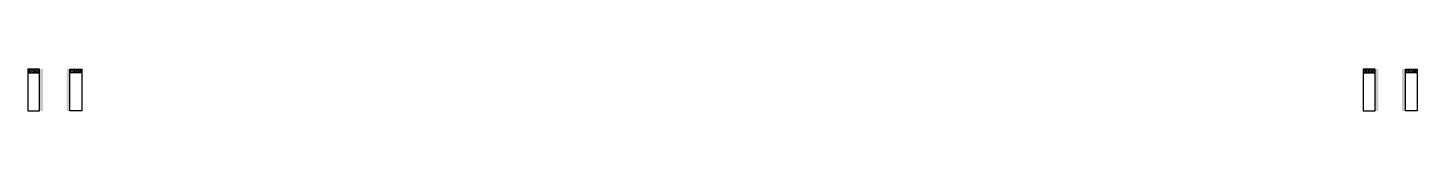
# Model space of a CAD drawing. Header units: metres. Extents: x 230 to 4258, y -1006 to 278.
# Drawn here: x 231 to 1880, y -1006 to -956 of the extents above; entities that cross this region are included whole.
import ezdxf

# ---------------------------------------------------------------- set-up
doc = ezdxf.new("R2010")
doc.units = ezdxf.units.M
doc.layers.add('Hachura', color=8, linetype='Continuous')
doc.layers.add('Madeira', color=52, linetype='Continuous')

msp = doc.modelspace()

# ---------------------------------------------------------------- hatches: boundary and pattern name
at = {"layer": 'Hachura'}
h = msp.add_hatch(dxfattribs=at)
h.set_pattern_fill('ANSI31', scale=0.5)
h.paths.add_polyline_path([(244.7, -960.9), (244.7, -956.5), (244.7, -956.5), (230.7, -956.5), (230.7, -956.5), (230.7, -960.9), (230.7, -960.9), (244.7, -960.9)])
h = msp.add_hatch(color=8, dxfattribs=at)
h.dxf.hatch_style = 1
h.paths.add_polyline_path([(248.7, -956.5), (244.7, -956.5), (244.7, -1006.5), (248.7, -1006.5)])
h = msp.add_hatch(color=8, dxfattribs=at)
h.dxf.hatch_style = 1
h.paths.add_polyline_path([(280.7, -956.5), (276.7, -956.5), (276.7, -1006.5), (280.7, -1006.5)])
h = msp.add_hatch(dxfattribs=at)
h.set_pattern_fill('ANSI31', scale=0.5)
h.paths.add_polyline_path([(280.7, -960.9), (280.7, -956.5), (280.7, -956.5), (294.7, -956.5), (294.7, -956.5), (294.7, -960.9), (294.7, -960.9), (280.7, -960.9)])
h = msp.add_hatch(dxfattribs=at)
h.set_pattern_fill('ANSI31', scale=0.5)
h.paths.add_polyline_path([(1829.7, -960.9), (1829.7, -956.5), (1829.7, -956.5), (1815.7, -956.5), (1815.7, -956.5), (1815.7, -960.9), (1815.7, -960.9), (1829.7, -960.9)])
h = msp.add_hatch(color=8, dxfattribs=at)
h.dxf.hatch_style = 1
h.paths.add_polyline_path([(1833.7, -956.5), (1829.7, -956.5), (1829.7, -1006.5), (1833.7, -1006.5)])
h = msp.add_hatch(color=8, dxfattribs=at)
h.dxf.hatch_style = 1
h.paths.add_polyline_path([(1865.7, -956.5), (1861.7, -956.5), (1861.7, -1006.5), (1865.7, -1006.5)])
h = msp.add_hatch(dxfattribs=at)
h.set_pattern_fill('ANSI31', scale=0.5)
h.paths.add_polyline_path([(1865.7, -960.9), (1865.7, -956.5), (1865.7, -956.5), (1879.7, -956.5), (1879.7, -956.5), (1879.7, -960.9), (1879.7, -960.9), (1865.7, -960.9)])

# ---------------------------------------------------------------- linework, layer by layer
at = {"layer": 'Madeira'}
for points in [[(244.7, -960.9), (244.7, -956.5), (230.7, -956.5), (230.7, -960.9)], [(244.7, -956.5), (230.7, -956.5), (230.7, -1006.5), (244.7, -1006.5)], [(280.7, -960.9), (280.7, -956.5), (294.7, -956.5), (294.7, -960.9)], [(280.7, -956.5), (294.7, -956.5), (294.7, -1006.5), (280.7, -1006.5)], [(1829.7, -960.9), (1829.7, -956.5), (1815.7, -956.5), (1815.7, -960.9)], [(1829.7, -956.5), (1815.7, -956.5), (1815.7, -1006.5), (1829.7, -1006.5)], [(1865.7, -960.9), (1865.7, -956.5), (1879.7, -956.5), (1879.7, -960.9)], [(1865.7, -956.5), (1879.7, -956.5), (1879.7, -1006.5), (1865.7, -1006.5)]]:
    msp.add_lwpolyline(points, close=True, dxfattribs=at)

doc.saveas('drawing.dxf')
